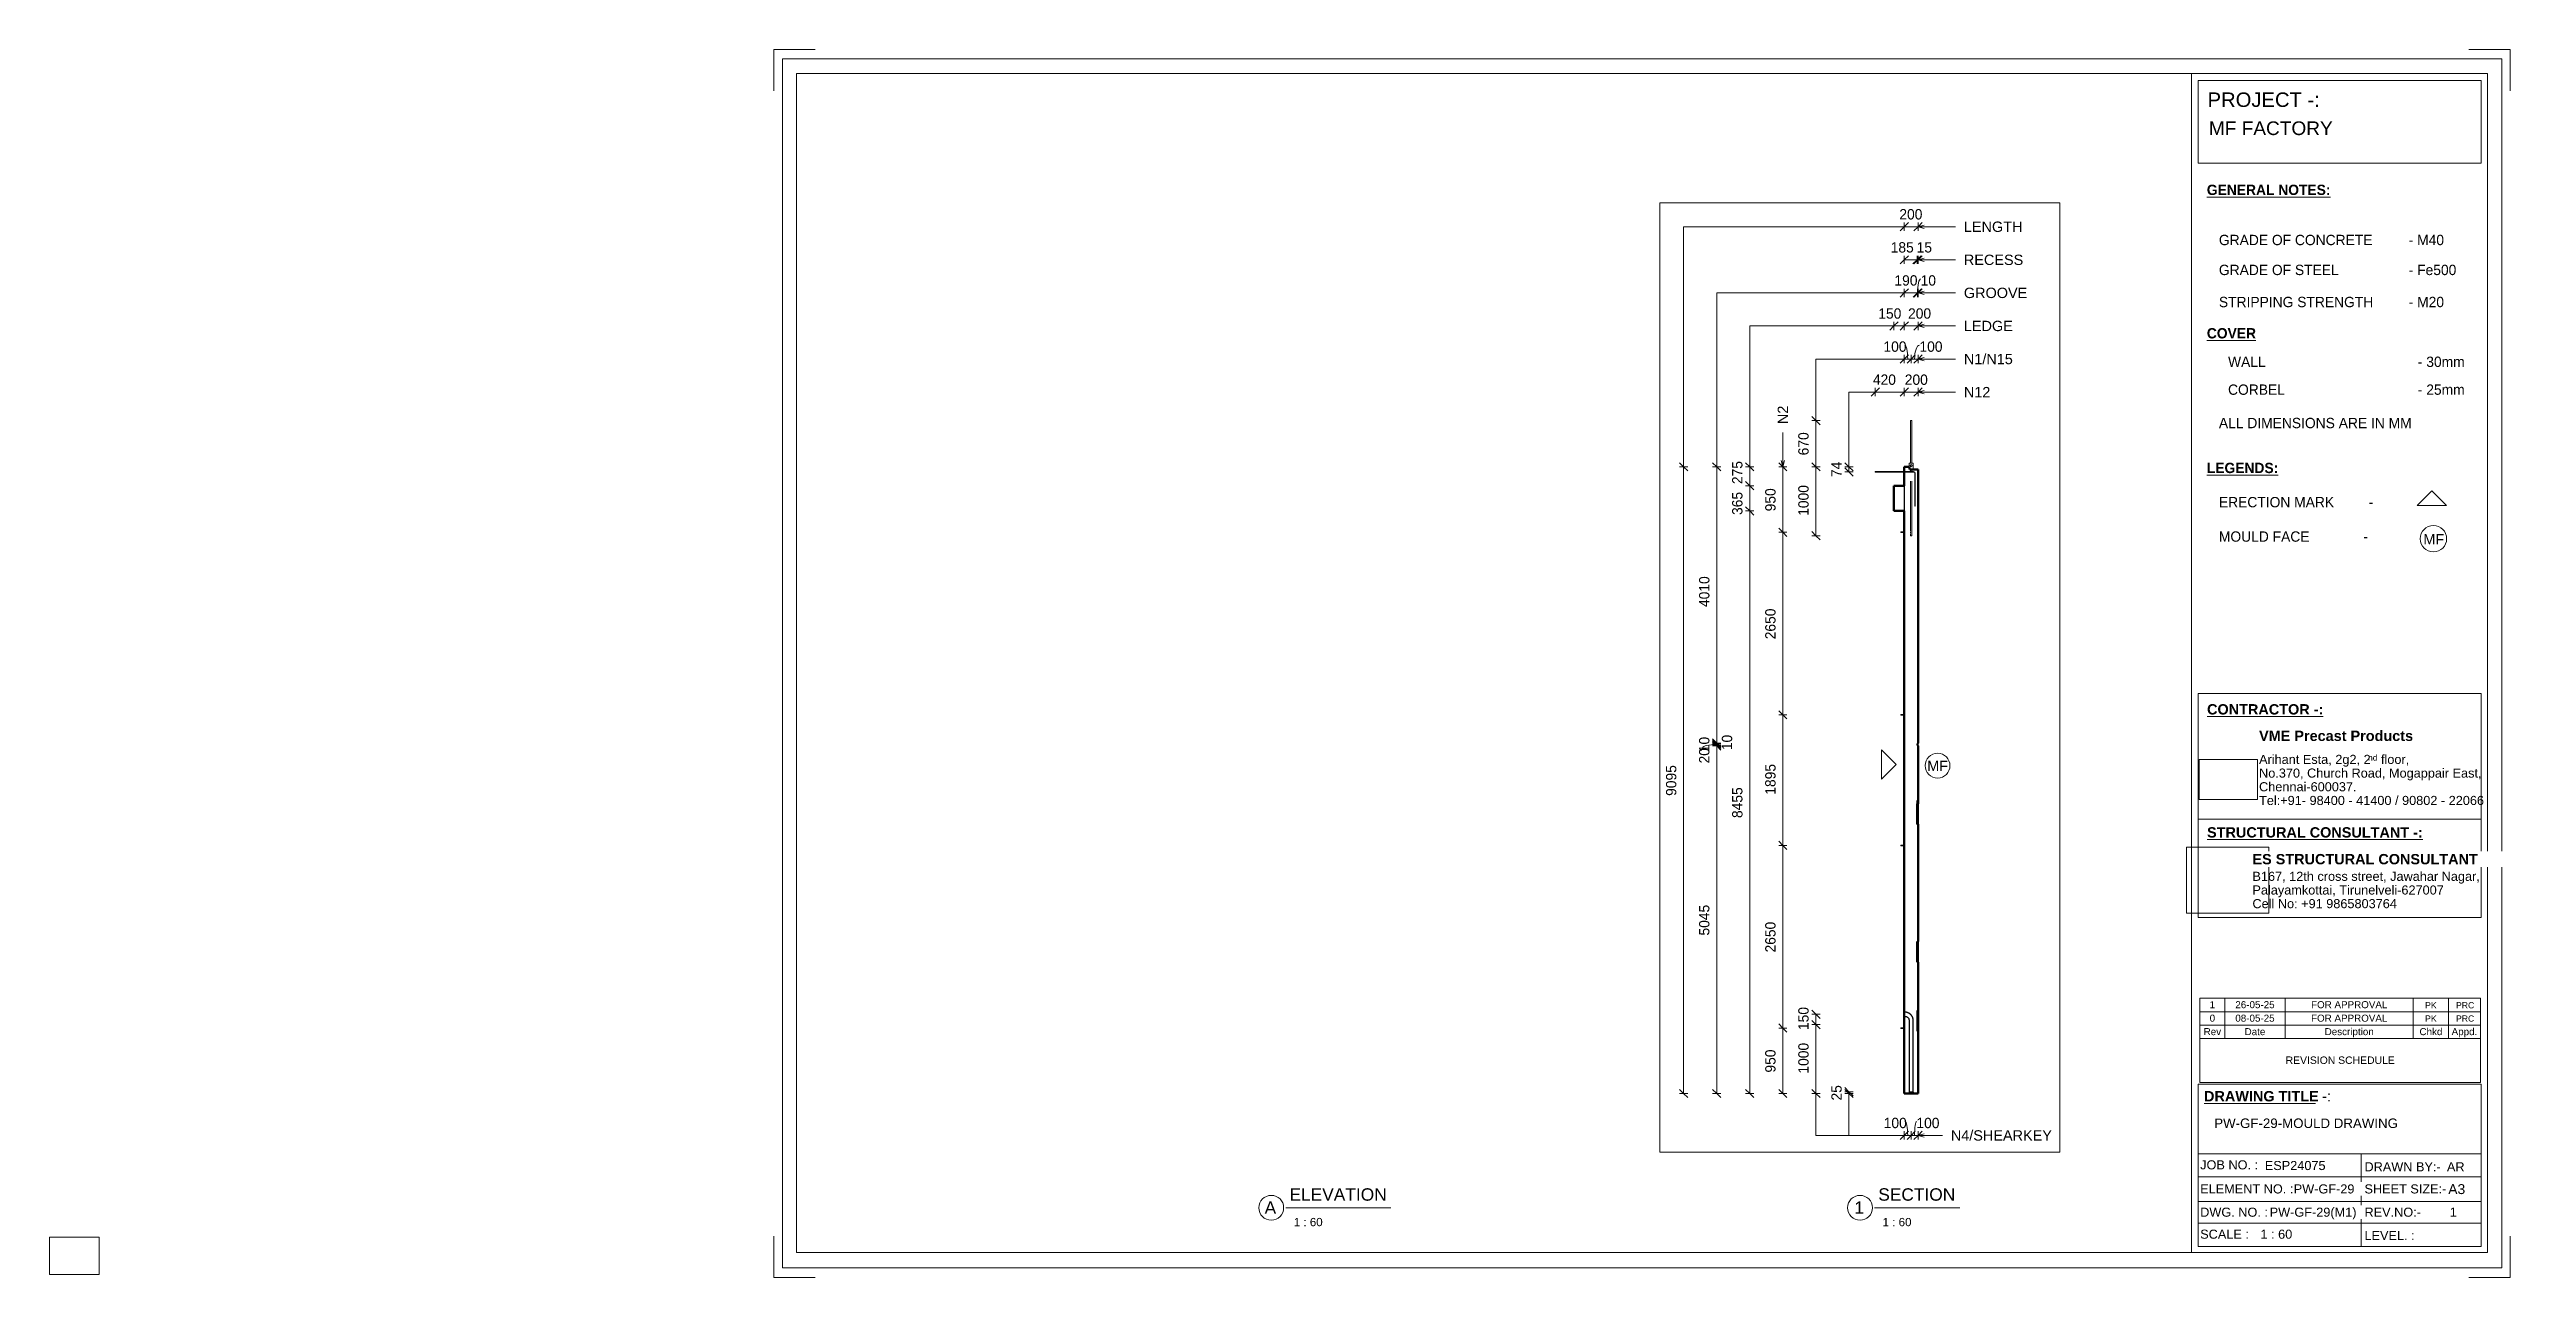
# Paper-space layout 'Layout1' of a CAD drawing. Header units: millimetres. Extents: x 0 to 599, y -1 to 296.
# The model-space entities are those that its viewports show. They can reach past a viewport. Long polylines and large blocks are cut down to what shows.
import ezdxf

# ---------------------------------------------------------------- set-up
doc = ezdxf.new("R2010")
doc.units = ezdxf.units.MM
doc.linetypes.add('Dash', pattern=[6.36, 3.18, -3.18])
for name, color, linetype, lineweight in [('A-ANNO-DIMS', 211, 'Continuous', 9), ('A-ANNO-DIMS-60', 211, 'Continuous', 9), ('A-DETL-MBND', 5, 'Continuous', 18), ('A-DETL-THIN', 151, 'Continuous', 18), ('A-GENM', 13, 'Continuous', 18), ('A-WALL', 113, 'Continuous', 25), ('A-WALL-HDLN', 110, 'Dash', 25), ('G-ANNO-SCHD', 231, 'Continuous', 9), ('G-ANNO-TEXT', 231, 'Continuous', 9), ('G-ANNO-TTLB', 6, 'Continuous', 9), ('G-ANNO-TTLB-MEDM', 33, 'Continuous', 9), ('G-ANNO-TTLB-THIN', 151, 'Continuous', 9), ('S-BEAM', 12, 'Continuous', 18), ('S-RBAR', 171, 'Continuous', 18)]:
    doc.layers.add(name, color=color, linetype=linetype, lineweight=lineweight)
doc.layers.add('G-ANNO-NPLT', color=191, linetype='Continuous')
doc.styles.add('Arial_1', font='arial.ttf', dxfattribs={"height": 150})
doc.styles.add('Arial_10', font='arial.ttf', dxfattribs={"height": 2.3})
doc.styles.add('Arial_11', font='arial.ttf', dxfattribs={"height": 1.8})
doc.styles.add('Arial_12', font='arial.ttf', dxfattribs={"height": 1.7})
doc.styles.add('Arial_13', font='arial.ttf', dxfattribs={"height": 2})
doc.styles.add('Arial_14', font='arial.ttf', dxfattribs={"height": 3})
doc.styles.add('Arial_15', font='arial.ttf', dxfattribs={"height": 1.5})
doc.styles.add('Arial_3', font='arial.ttf', dxfattribs={"height": 3.5})
doc.styles.add('Arial_4', font='arial.ttf', dxfattribs={"height": 2.2})
doc.styles.add('Arial_5', font='arial.ttf', dxfattribs={"height": 2.4})
doc.styles.add('Arial_6', font='arial.ttf', dxfattribs={"height": 2.5})
doc.styles.add('Arial_7', font='arial.ttf', dxfattribs={"height": 1.42976})
doc.styles.add('Arial_8', font='arial.ttf', dxfattribs={"height": 2.25})
doc.styles.add('Arial_9', font='arial.ttf', dxfattribs={"height": 3.3})
doc.styles.add('Arial_B', font='arialbd.ttf', dxfattribs={"height": 2.5})
doc.styles.add('Nirmala UI Semilight', font='NirmalaS.ttf', dxfattribs={"height": 150})
doc.styles.add('Nirmala UI Semilight_1', font='NirmalaS.ttf', dxfattribs={"height": 2.5})
doc.styles.add('Nirmala UI Semilight_B', font='', dxfattribs={"height": 2.5})
doc.styles.get('Nirmala UI Semilight_B').set_extended_font_data('Nirmala UI Semilight', bold=True)
doc.dimstyles.new('Arrow_Filled_-_2_5_NI_UI', dxfattribs={"dimscale": 304.8, "dimtxt": 157.104592, "dimasz": 0.393701, "dimexe": 0.19685, "dimexo": 0.0625, "dimgap": 0.19685, "dimtad": 1, "dimdec": 0, "dimzin": 0, "dimdsep": 46, "dimtxsty": 'Nirmala UI Semilight', "dimblk1": 'OBLIQUE', "dimblk2": 'OBLIQUE', "dimsah": 1, "dimcen": 0.09, "dimazin": 0, "dimtfac": 1, "dimtdec": 4, "dimtix": 1, "dimtmove": 0, "dimatfit": 3, "dimfxl": 0.19685, "dimfxlon": 1, "dimtvp": 1, "dimtolj": 1, "dimtzin": 0, "dimarcsym": 2})
doc.dimstyles.new('Arrow_Filled_-_2_5_NI_UI_1', dxfattribs={"dimscale": 304.8, "dimtxt": 157.104592, "dimasz": 0.393701, "dimexe": 0.19685, "dimexo": 0.0625, "dimgap": 0.19685, "dimtad": 1, "dimdec": 0, "dimzin": 0, "dimdsep": 46, "dimtxsty": 'Nirmala UI Semilight', "dimblk1": 'OBLIQUE', "dimblk2": 'OBLIQUE', "dimsah": 1, "dimcen": 0.09, "dimazin": 0, "dimtfac": 1, "dimtdec": 4, "dimtix": 1, "dimtmove": 2, "dimatfit": 3, "dimfxl": 0.19685, "dimfxlon": 1, "dimtvp": 1, "dimtolj": 1, "dimtzin": 0, "dimarcsym": 2})
doc.dimstyles.new('Arrow_Filled_-_2_5_NI_UI_2', dxfattribs={"dimscale": 304.8, "dimtxt": 157.104592, "dimasz": 0.393701, "dimexe": 0.19685, "dimexo": 0.0625, "dimgap": 0.19685, "dimtad": 1, "dimdec": 0, "dimzin": 0, "dimdsep": 46, "dimtxsty": 'Nirmala UI Semilight', "dimblk1": 'OBLIQUE', "dimblk2": 'OBLIQUE', "dimsah": 1, "dimcen": 0.09, "dimazin": 0, "dimtfac": 1, "dimtdec": 4, "dimtix": 1, "dimtmove": 1, "dimatfit": 3, "dimfxl": 0.19685, "dimfxlon": 1, "dimtvp": 1, "dimtolj": 1, "dimtzin": 0, "dimarcsym": 2})
picture_1 = doc.add_image_def('image1.jpg', size_in_pixel=(996, 686))
picture_2 = doc.add_image_def('image2.jpg', size_in_pixel=(1600, 1280))

psp = doc.layouts.get("Layout1")

msp = doc.modelspace()

# ---------------------------------------------------------------- texts
at = {"layer": 'G-ANNO-TEXT', "color": 7, "char_height": 150, "attachment_point": 1, "style": 'Arial_1'}
for s, insert, width in [('LENGTH', (6707.11, 11258.98), 1029.3667), ('RECESS', (6707.11, 10778.98), 1038.987), ('GROOVE', (6707.11, 10299.15), 1111.1389), ('LEDGE', (6707.11, 9819.15), 856.2023), ('N1/N15', (6707.11, 9339.04), 856.2023), ('N12', (6707.11, 8858.67), 461.772), ('MF', (6174.87, 3434.84), 360.7594), ('N4/SHEARKEY', (6517.51, -1928.3), 1770.126)]:
    msp.add_mtext(s, dxfattribs=dict(at, insert=insert, width=width))
at = {"layer": 'G-ANNO-TEXT', "color": 7, "insert": (4004.16, 8319.86), "char_height": 150, "width": 322.2784, "attachment_point": 1, "rotation": 90, "style": 'Arial_1'}
msp.add_mtext('N2', dxfattribs=at)

# ---------------------------------------------------------------- blocks, each defined once
blk = doc.blocks.new('ES-Landscape-A3 - ES-Landscape-A3-502445-PW-GF-29-MOULD DRAWING')
at = {"layer": 'G-ANNO-TTLB'}
for p, q in [((175.24, 296.27), (185.24, 296.27)), ((175.24, 296.27), (175.24, 286.27)), ((595.24, 296.27), (585.24, 296.27)), ((595.24, 296.27), (595.24, 286.27)), ((519.77, 140.54), (588.2, 140.54)), ((519.77, 86.33), (519.77, 140.54)), ((588.2, 86.33), (588.2, 140.54)), ((519.77, 110.14), (588.2, 110.14)), ((519.77, 6.78), (519.77, 46.03)), ((588.2, 6.78), (588.2, 46.03)), ((559.23, 29.2), (559.23, 6.78)), ((175.24, -0.73), (175.24, 9.27)), ((595.24, -0.73), (595.24, 9.27)), ((175.24, -0.73), (185.24, -0.73)), ((595.24, -0.73), (585.24, -0.73))]:
    blk.add_line(p, q, dxfattribs=at)
at = {"layer": 'G-ANNO-TTLB-MEDM'}
for p, q in [((180.73, 290.44), (180.73, 5.31)), ((180.73, 290.44), (589.79, 290.44)), ((518.17, 290.44), (518.17, 5.31)), ((519.77, 268.77), (519.77, 288.77)), ((519.77, 288.77), (588.2, 288.77)), ((588.2, 288.77), (588.2, 268.77)), ((589.79, 290.44), (589.79, 5.31)), ((588.2, 268.77), (519.77, 268.77)), ((519.77, 86.33), (588.2, 86.33)), ((519.77, 6.78), (588.2, 6.78)), ((180.73, 5.31), (589.79, 5.31))]:
    blk.add_line(p, q, dxfattribs=at)
at = {"layer": 'G-ANNO-TTLB-THIN'}
for p, q in [((177.29, 294.03), (177.29, 1.56)), ((593.23, 294.03), (177.29, 294.03)), ((593.23, 1.56), (593.23, 294.03)), ((519.77, 46.03), (588.2, 46.03)), ((519.77, 29.2), (588.2, 29.2)), ((519.77, 23.64), (588.2, 23.64)), ((519.77, 17.68), (588.2, 17.68)), ((519.77, 12.43), (588.2, 12.43)), ((177.29, 1.56), (593.23, 1.56))]:
    blk.add_line(p, q, dxfattribs=at)
at = {"layer": 'G-ANNO-TTLB', "char_height": 2.2, "attachment_point": 1, "style": 'Arial_4'}
for s, insert, width in [('No.370, Church Road, Mogappair East,', (534.5, 122.37), 63.4135), ('Tel:+91- 98400 - 41400 / 90802 - 22066 ', (534.5, 115.75), 65.2574), ('Chennai-600037.', (534.5, 119.06), 27.6582), ('Cell No: +91 9865803764', (532.9, 90.79), 41.0464), ('Palayamkottai, Tirunelveli-627007', (532.9, 94.09), 54.4346), ('JOB NO. :', (520.26, 27.61), 16.5949), ('DRAWN BY:-', (560, 27.14), 21.7257), ('ELEMENT NO. :', (520.26, 21.79), 26.5359), ('SHEET SIZE:-', (560, 21.79), 23.2489), ('DWG. NO. :', (520.26, 16.16), 19.481), ('REV.NO:-', (560, 16.16), 16.0338), ('SCALE :', (520.26, 10.84), 13.8692), ('LEVEL. :', (560, 10.53), 14.3502)]:
    blk.add_mtext(s, dxfattribs=dict(at, insert=insert, width=width))
at = {"layer": 'G-ANNO-TTLB'}
image = blk.add_image(picture_1, insert=(520, 114.84), size_in_units=(14.11, 9.72), dxfattribs=at)
image.dxf.flags = 7
image = blk.add_image(picture_2, insert=(516.95, 87.39), size_in_units=(19.92, 15.93), dxfattribs=at)
image.dxf.flags = 7
at = {"layer": 'G-ANNO-TTLB', "attachment_point": 1, "bg_fill": 3, "box_fill_scale": 1.25, "bg_fill_color": 256, "bg_fill_true_color": 13158600, "bg_fill_transparency": 0}
for s, insert, char_height, width, style in [('PROJECT -:', (522.05, 285.89), 3.5, 33.3502, 'Arial_3'), ('\\LCONTRACTOR -:', (521.92, 137.94), 2.5, 33.9114, 'Arial_B'), ('\\LSTRUCTURAL CONSULTANT -:', (521.92, 108.18), 2.5, 62.8523, 'Arial_B'), ('\\LDRAWING TITLE', (521.19, 44.36), 2.5, 33.4304, 'Arial_B'), ('A3', (580.27, 21.84), 2.4, 4.9705, 'Arial_5')]:
    blk.add_mtext(s, dxfattribs=dict(at, insert=insert, char_height=char_height, width=width, style=style))
at = {"layer": 'G-ANNO-TTLB', "char_height": 2.5, "attachment_point": 1, "style": 'Arial_B', "bg_fill": 3, "box_fill_scale": 1.25, "bg_fill_color": 256, "bg_fill_true_color": 13158600, "bg_fill_transparency": 0}
for s, insert, width in [('VME Precast Products', (534.5, 131.53), 45.135), ('ES STRUCTURAL CONSULTANT', (532.9, 101.7), 65.6582), ('\\fArial|b1|i0|c0|p34|; ', (548.78, 44.36), 1.2025)]:
    blk.add_mtext(s, dxfattribs=dict(at, insert=insert, width=width))
at = {"layer": 'G-ANNO-TTLB', "attachment_point": 1}
for s, insert, char_height, width, style in [('Arihant Esta, 2g2, 2', (534.5, 125.68), 2.2, 31.9873, 'Arial_4'), ('nd', (560.89, 125.72), 1.43, 2.7257, 'Arial_7'), (' floor,', (563.14, 125.68), 2.2, 9.1392, 'Arial_4'), ('B167, 12th cross street, Jawahar Nagar,', (532.9, 97.4), 2.2, 65.1772, 'Arial_4')]:
    blk.add_mtext(s, dxfattribs=dict(at, insert=insert, char_height=char_height, width=width, style=style))
at = {"layer": 'G-ANNO-TTLB', "insert": (549.77, 44.36), "char_height": 2.5, "width": 2.6456, "attachment_point": 1, "style": 'Arial_6', "bg_fill": 3, "box_fill_scale": 1.25, "bg_fill_color": 256, "bg_fill_true_color": 13158600, "bg_fill_transparency": 0}
blk.add_mtext('-:', dxfattribs=at)
blk = doc.blocks.new('Viewport - M_View Title-1040-PW-GF-29-MOULD DRAWING')
at = {"layer": 'G-ANNO-TTLB'}
for start, end in [(360, 180), (180, 0)]:
    blk.add_arc((-3.5, 0), 3, start, end, dxfattribs=at)
blk = doc.blocks.new('RR spread anchor face based - RR-SA-2_5-150-1726819-Elevation Right')
at = {"layer": 'A-GENM'}
for p, q in [((17885.43, 6755), (17890.43, 6755)), ((17885.43, 6755), (17885.43, 6745)), ((17890.43, 6755), (17935.43, 6755)), ((17890.43, 6755), (17890.43, 6745)), ((17890.43, 6745), (17885.43, 6745)), ((17935.43, 6745), (17890.43, 6745))]:
    blk.add_line(p, q, dxfattribs=at)
blk = doc.blocks.new('RR spread anchor face based - RR-SA-7_5-260-1726841-Elevation Right')
at = {"layer": 'A-GENM'}
for p, q in [((18008.06222, 7751.596), (18005.56222, 7746.596)), ((18063.06222, 7751.596), (18008.06222, 7751.596)), ((18065.56222, 7746.596), (18063.06222, 7751.596)), ((18005.56222, 7746.596), (18005.56222, 7700)), ((18065.56222, 7660), (18065.56222, 7746.596)), ((18022.56222, 7714.096), (18022.56222, 7718.096)), ((18048.56222, 7718.096), (18048.56222, 7714.096))]:
    blk.add_line(p, q, dxfattribs=at)
for centre, start, end in [((18035.56222, 7718.096), 0, 180), ((18035.56222, 7714.096), 180, 0)]:
    blk.add_arc(centre, 13, start, end, dxfattribs=at)
blk = doc.blocks.new('DIMBLOCK82-Elevation Front')
at = {"layer": 'A-ANNO-DIMS-60'}
for p, q in [((193.53, 7660), (133.53, 7720)), ((193.53, 7660), (133.53, 7660)), ((193.53, -1395), (193.53, 7660)), ((193.53, 7660), (253.53, 7600)), ((193.53, 7660), (253.53, 7660)), ((193.53, -1395), (133.53, -1335)), ((193.53, -1395), (133.53, -1395)), ((193.53, -1395), (253.53, -1455)), ((193.53, -1395), (253.53, -1395))]:
    blk.add_line(p, q, dxfattribs=at)
at = {"layer": 'A-ANNO-DIMS-60', "color": 0, "insert": (-62.17, 2903.98), "char_height": 150, "width": 548.4378, "attachment_point": 1, "rotation": 90, "line_spacing_factor": 1.142579, "style": 'Nirmala UI Semilight'}
blk.add_mtext('9055', dxfattribs=at)
blk = doc.blocks.new('_Oblique')
at = {"color": 0, "linetype": 'ByBlock', "lineweight": -2}
blk.add_line((-0.5, -0.5), (0.5, 0.5), dxfattribs=at)
blk = doc.blocks.new('DIMBLOCK84-Elevation Right')
at = {"layer": 'A-ANNO-DIMS-60'}
for p, q in [((5841.66, -2003.32), (5901.66, -1943.32)), ((5841.66, -2003.32), (5841.66, -1943.32)), ((5941.66, -2003.32), (6001.66, -1943.32)), ((5941.66, -2003.32), (5941.66, -1943.32)), ((5841.66, -2003.32), (5781.66, -2063.32)), ((5841.66, -2003.32), (5941.66, -2003.32)), ((5841.66, -2003.32), (5841.66, -2063.32)), ((5941.66, -2003.32), (5881.66, -2063.32)), ((5941.66, -2003.32), (5941.66, -2063.32))]:
    blk.add_line(p, q, dxfattribs=at)
blk.add_ellipse((5851.69, -2003.32), major_axis=(0, 202.82), ratio=0.197096, start_param=4.712389, end_param=6.283185, dxfattribs=at)
at = {"layer": 'A-ANNO-DIMS-60', "color": 0, "insert": (5543.19, -1747.62), "char_height": 150, "width": 370.1955, "attachment_point": 1, "line_spacing_factor": 1.142579, "style": 'Nirmala UI Semilight'}
blk.add_mtext('100', dxfattribs=at)
blk = doc.blocks.new('DIMBLOCK85-Elevation Right')
at = {"layer": 'A-ANNO-DIMS-60'}
for p, q in [((5941.66, -2003.32), (6001.66, -1943.32)), ((5941.66, -2003.32), (5941.66, -1943.32)), ((6041.66, -2003.32), (6101.66, -1943.32)), ((6041.66, -2003.32), (6041.66, -1943.32)), ((5941.66, -2003.32), (5881.66, -2063.32)), ((5941.66, -2003.32), (6041.66, -2003.32)), ((5941.66, -2003.32), (5941.66, -2063.32)), ((6041.66, -2003.32), (5981.66, -2063.32)), ((6041.66, -2003.32), (6041.66, -2063.32))]:
    blk.add_line(p, q, dxfattribs=at)
blk.add_ellipse((6017.78, -2003.32), major_axis=(0, 202.82), ratio=0.128758, start_param=0, end_param=1.570796, dxfattribs=at)
at = {"layer": 'A-ANNO-DIMS-60', "color": 0, "insert": (6017.78, -1747.62), "char_height": 150, "width": 370.1955, "attachment_point": 1, "line_spacing_factor": 1.142579, "style": 'Nirmala UI Semilight'}
blk.add_mtext('100', dxfattribs=at)
blk = doc.blocks.new('DIMBLOCK86-Elevation Right')
at = {"layer": 'A-ANNO-DIMS-60'}
for p, q in [((4559.05, -245), (4499.05, -185)), ((4559.05, -245), (4499.05, -245)), ((4559.05, -245), (4559.05, -395)), ((4559.05, -245), (4619.05, -305)), ((4559.05, -245), (4619.05, -245)), ((4559.05, -395), (4499.05, -335)), ((4559.05, -395), (4499.05, -395)), ((4559.05, -395), (4619.05, -455)), ((4559.05, -395), (4619.05, -395))]:
    blk.add_line(p, q, dxfattribs=at)
at = {"layer": 'A-ANNO-DIMS-60', "color": 0, "insert": (4303.35, -474.25), "char_height": 150, "width": 370.1955, "attachment_point": 1, "rotation": 90, "line_spacing_factor": 1.142579, "style": 'Nirmala UI Semilight'}
blk.add_mtext('150', dxfattribs=at)
blk = doc.blocks.new('DIMBLOCK87-Elevation Right')
at = {"layer": 'A-ANNO-DIMS-60'}
for p, q in [((4559.05, -395), (4499.05, -335)), ((4559.05, -395), (4499.05, -395)), ((4559.05, -395), (4559.05, -1395)), ((4559.05, -395), (4619.05, -455)), ((4559.05, -395), (4619.05, -395)), ((4559.05, -1395), (4499.05, -1335)), ((4559.05, -1395), (4499.05, -1395)), ((4559.05, -1395), (4619.05, -1455)), ((4559.05, -1395), (4619.05, -1395))]:
    blk.add_line(p, q, dxfattribs=at)
at = {"layer": 'A-ANNO-DIMS-60', "color": 0, "insert": (4303.35, -1106.38), "char_height": 150, "width": 507.305, "attachment_point": 1, "rotation": 90, "line_spacing_factor": 1.142579, "style": 'Nirmala UI Semilight'}
blk.add_mtext('1000', dxfattribs=at)
blk = doc.blocks.new('DIMBLOCK88-Elevation Right')
at = {"layer": 'A-ANNO-DIMS-60'}
for p, q in [((5039.05, -1370), (4979.05, -1310)), ((5039.05, -1395), (4979.05, -1335)), ((5039.05, -1370), (4979.05, -1370)), ((5039.05, -1370), (5039.05, -1395)), ((5039.05, -1370), (5099.05, -1430)), ((5039.05, -1370), (5099.05, -1370)), ((5039.05, -1395), (4979.05, -1395)), ((5039.05, -1395), (5099.05, -1455)), ((5039.05, -1395), (5099.05, -1395))]:
    blk.add_line(p, q, dxfattribs=at)
at = {"layer": 'A-ANNO-DIMS-60', "color": 0, "insert": (4783.35, -1496.76), "char_height": 150, "width": 274.2189, "attachment_point": 1, "rotation": 90, "line_spacing_factor": 1.142579, "style": 'Nirmala UI Semilight'}
blk.add_mtext('25', dxfattribs=at)
blk = doc.blocks.new('DIMBLOCK89-Elevation Right')
at = {"layer": 'A-ANNO-DIMS-60'}
for p, q in [((5421.66, 8784.02), (5481.66, 8844.02)), ((5421.66, 8784.02), (5421.66, 8844.02)), ((5841.66, 8784.02), (5901.66, 8844.02)), ((5841.66, 8784.02), (5841.66, 8844.02)), ((5421.66, 8784.02), (5361.66, 8724.02)), ((5421.66, 8784.02), (5841.66, 8784.02)), ((5421.66, 8784.02), (5421.66, 8724.02)), ((5841.66, 8784.02), (5781.66, 8724.02)), ((5841.66, 8784.02), (5841.66, 8724.02))]:
    blk.add_line(p, q, dxfattribs=at)
at = {"layer": 'A-ANNO-DIMS-60', "color": 0, "insert": (5386.3, 9039.72), "char_height": 150, "width": 414.7561, "attachment_point": 1, "line_spacing_factor": 1.142579, "style": 'Nirmala UI Semilight'}
blk.add_mtext('420', dxfattribs=at)
blk = doc.blocks.new('DIMBLOCK90-Elevation Right')
at = {"layer": 'A-ANNO-DIMS-60'}
for p, q in [((5841.66, 8784.02), (5901.66, 8844.02)), ((5841.66, 8784.02), (5841.66, 8844.02)), ((6041.66, 8784.02), (6101.66, 8844.02)), ((6041.66, 8784.02), (6041.66, 8844.02)), ((5841.66, 8784.02), (5781.66, 8724.02)), ((5841.66, 8784.02), (6041.66, 8784.02)), ((5841.66, 8784.02), (5841.66, 8724.02)), ((6041.66, 8784.02), (5981.66, 8724.02)), ((6041.66, 8784.02), (6041.66, 8724.02))]:
    blk.add_line(p, q, dxfattribs=at)
at = {"layer": 'A-ANNO-DIMS-60', "color": 0, "insert": (5849.13, 9039.72), "char_height": 150, "width": 411.3284, "attachment_point": 1, "line_spacing_factor": 1.142579, "style": 'Nirmala UI Semilight'}
blk.add_mtext('200', dxfattribs=at)
blk = doc.blocks.new('DIMBLOCK91-Elevation Right')
at = {"layer": 'A-ANNO-DIMS-60'}
for p, q in [((5841.66, 9264.02), (5901.66, 9324.02)), ((5841.66, 9264.02), (5841.66, 9324.02)), ((5941.66, 9264.02), (6001.66, 9324.02)), ((5941.66, 9264.02), (5941.66, 9324.02)), ((5841.66, 9264.02), (5781.66, 9204.02)), ((5841.66, 9264.02), (5941.66, 9264.02)), ((5841.66, 9264.02), (5841.66, 9204.02)), ((5941.66, 9264.02), (5881.66, 9204.02)), ((5941.66, 9264.02), (5941.66, 9204.02))]:
    blk.add_line(p, q, dxfattribs=at)
blk.add_ellipse((5848.18, 9264.02), major_axis=(0, 202.82), ratio=0.214375, start_param=4.712389, end_param=6.283185, dxfattribs=at)
at = {"layer": 'A-ANNO-DIMS-60', "color": 0, "insert": (5539.69, 9519.72), "char_height": 150, "width": 370.1955, "attachment_point": 1, "line_spacing_factor": 1.142579, "style": 'Nirmala UI Semilight'}
blk.add_mtext('100', dxfattribs=at)
blk = doc.blocks.new('DIMBLOCK92-Elevation Right')
at = {"layer": 'A-ANNO-DIMS-60'}
for p, q in [((5941.66, 9264.02), (6001.66, 9324.02)), ((5941.66, 9264.02), (5941.66, 9324.02)), ((6041.66, 9264.02), (6101.66, 9324.02)), ((6041.66, 9264.02), (6041.66, 9324.02)), ((5941.66, 9264.02), (5881.66, 9204.02)), ((5941.66, 9264.02), (6041.66, 9264.02)), ((5941.66, 9264.02), (5941.66, 9204.02)), ((6041.66, 9264.02), (5981.66, 9204.02)), ((6041.66, 9264.02), (6041.66, 9204.02))]:
    blk.add_line(p, q, dxfattribs=at)
blk.add_ellipse((6062.33, 9264.02), major_axis=(0, 202.82), ratio=0.348432, start_param=0, end_param=1.570796, dxfattribs=at)
at = {"layer": 'A-ANNO-DIMS-60', "color": 0, "insert": (6062.33, 9519.72), "char_height": 150, "width": 370.1955, "attachment_point": 1, "line_spacing_factor": 1.142579, "style": 'Nirmala UI Semilight'}
blk.add_mtext('100', dxfattribs=at)
blk = doc.blocks.new('DIMBLOCK93-Elevation Right')
at = {"layer": 'A-ANNO-DIMS-60'}
for p, q in [((5039.05, 7700), (4979.05, 7760)), ((5039.05, 7700), (4979.05, 7700)), ((5039.05, 7700), (5039.05, 7626)), ((5039.05, 7700), (5099.05, 7640)), ((5039.05, 7700), (5099.05, 7700)), ((5039.05, 7626), (4979.05, 7686)), ((5039.05, 7626), (4979.05, 7626)), ((5039.05, 7626), (5099.05, 7566)), ((5039.05, 7626), (5099.05, 7626))]:
    blk.add_line(p, q, dxfattribs=at)
at = {"layer": 'A-ANNO-DIMS-60', "color": 0, "insert": (4783.35, 7550.17), "char_height": 150, "width": 270.7912, "attachment_point": 1, "rotation": 90, "line_spacing_factor": 1.142579, "style": 'Nirmala UI Semilight'}
blk.add_mtext('74', dxfattribs=at)
blk = doc.blocks.new('DIMBLOCK94-Elevation Right')
at = {"layer": 'A-ANNO-DIMS-60'}
for p, q in [((4559.05, 8370), (4499.05, 8430)), ((4559.05, 8370), (4499.05, 8370)), ((4559.05, 8370), (4559.05, 7700)), ((4559.05, 8370), (4619.05, 8310)), ((4559.05, 8370), (4619.05, 8370)), ((4559.05, 7700), (4499.05, 7760)), ((4559.05, 7700), (4499.05, 7700)), ((4559.05, 7700), (4619.05, 7640)), ((4559.05, 7700), (4619.05, 7700))]:
    blk.add_line(p, q, dxfattribs=at)
at = {"layer": 'A-ANNO-DIMS-60', "color": 0, "insert": (4303.35, 7866.47), "char_height": 150, "width": 404.4729, "attachment_point": 1, "rotation": 90, "line_spacing_factor": 1.142579, "style": 'Nirmala UI Semilight'}
blk.add_mtext('670', dxfattribs=at)
blk = doc.blocks.new('DIMBLOCK95-Elevation Right')
at = {"layer": 'A-ANNO-DIMS-60'}
for p, q in [((4559.05, 7700), (4499.05, 7760)), ((4559.05, 7700), (4499.05, 7700)), ((4559.05, 7700), (4559.05, 6700)), ((4559.05, 7700), (4619.05, 7640)), ((4559.05, 7700), (4619.05, 7700)), ((4559.05, 6700), (4499.05, 6760)), ((4559.05, 6700), (4499.05, 6700)), ((4559.05, 6700), (4619.05, 6640)), ((4559.05, 6700), (4619.05, 6700))]:
    blk.add_line(p, q, dxfattribs=at)
at = {"layer": 'A-ANNO-DIMS-60', "color": 0, "insert": (4303.35, 6988.62), "char_height": 150, "width": 507.305, "attachment_point": 1, "rotation": 90, "line_spacing_factor": 1.142579, "style": 'Nirmala UI Semilight'}
blk.add_mtext('1000', dxfattribs=at)
blk = doc.blocks.new('DIMBLOCK96-Elevation Right')
at = {"layer": 'A-ANNO-DIMS-60'}
for p, q in [((4079.05, 7700), (4019.05, 7760)), ((4079.05, 7700), (4019.05, 7700)), ((4079.05, 7700), (4079.05, 6750)), ((4079.05, 7700), (4139.05, 7640)), ((4079.05, 7700), (4139.05, 7700)), ((4079.05, 6750), (4019.05, 6810)), ((4079.05, 6750), (4019.05, 6750)), ((4079.05, 6750), (4139.05, 6690)), ((4079.05, 6750), (4139.05, 6750))]:
    blk.add_line(p, q, dxfattribs=at)
at = {"layer": 'A-ANNO-DIMS-60', "color": 0, "insert": (3823.35, 7053.61), "char_height": 150, "width": 411.3284, "attachment_point": 1, "rotation": 90, "line_spacing_factor": 1.142579, "style": 'Nirmala UI Semilight'}
blk.add_mtext('950', dxfattribs=at)
blk = doc.blocks.new('DIMBLOCK97-Elevation Right')
at = {"layer": 'A-ANNO-DIMS-60'}
for p, q in [((4079.05, 6750), (4019.05, 6810)), ((4079.05, 6750), (4019.05, 6750)), ((4079.05, 6750), (4079.05, 4100)), ((4079.05, 6750), (4139.05, 6690)), ((4079.05, 6750), (4139.05, 6750)), ((4079.05, 4100), (4019.05, 4160)), ((4079.05, 4100), (4019.05, 4100)), ((4079.05, 4100), (4139.05, 4040)), ((4079.05, 4100), (4139.05, 4100))]:
    blk.add_line(p, q, dxfattribs=at)
at = {"layer": 'A-ANNO-DIMS-60', "color": 0, "insert": (3823.35, 5196.48), "char_height": 150, "width": 548.4378, "attachment_point": 1, "rotation": 90, "line_spacing_factor": 1.142579, "style": 'Nirmala UI Semilight'}
blk.add_mtext('2650', dxfattribs=at)
blk = doc.blocks.new('DIMBLOCK98-Elevation Right')
at = {"layer": 'A-ANNO-DIMS-60'}
for p, q in [((4079.05, 4100), (4019.05, 4160)), ((4079.05, 4100), (4019.05, 4100)), ((4079.05, 4100), (4079.05, 2205)), ((4079.05, 4100), (4139.05, 4040)), ((4079.05, 4100), (4139.05, 4100)), ((4079.05, 2205), (4019.05, 2265)), ((4079.05, 2205), (4019.05, 2205)), ((4079.05, 2205), (4139.05, 2145)), ((4079.05, 2205), (4139.05, 2205))]:
    blk.add_line(p, q, dxfattribs=at)
at = {"layer": 'A-ANNO-DIMS-60', "color": 0, "insert": (3823.35, 2941.12), "char_height": 150, "width": 507.305, "attachment_point": 1, "rotation": 90, "line_spacing_factor": 1.142579, "style": 'Nirmala UI Semilight'}
blk.add_mtext('1895', dxfattribs=at)
blk = doc.blocks.new('DIMBLOCK99-Elevation Right')
at = {"layer": 'A-ANNO-DIMS-60'}
for p, q in [((4079.05, 2205), (4019.05, 2265)), ((4079.05, 2205), (4019.05, 2205)), ((4079.05, 2205), (4079.05, -445)), ((4079.05, 2205), (4139.05, 2145)), ((4079.05, 2205), (4139.05, 2205)), ((4079.05, -445), (4019.05, -385)), ((4079.05, -445), (4019.05, -445)), ((4079.05, -445), (4139.05, -505)), ((4079.05, -445), (4139.05, -445))]:
    blk.add_line(p, q, dxfattribs=at)
at = {"layer": 'A-ANNO-DIMS-60', "color": 0, "insert": (3823.35, 651.48), "char_height": 150, "width": 548.4378, "attachment_point": 1, "rotation": 90, "line_spacing_factor": 1.142579, "style": 'Nirmala UI Semilight'}
blk.add_mtext('2650', dxfattribs=at)
blk = doc.blocks.new('DIMBLOCK100-Elevation Right')
at = {"layer": 'A-ANNO-DIMS-60'}
for p, q in [((4079.05, -445), (4019.05, -385)), ((4079.05, -445), (4019.05, -445)), ((4079.05, -445), (4079.05, -1395)), ((4079.05, -445), (4139.05, -505)), ((4079.05, -445), (4139.05, -445)), ((4079.05, -1395), (4019.05, -1335)), ((4079.05, -1395), (4019.05, -1395)), ((4079.05, -1395), (4139.05, -1455)), ((4079.05, -1395), (4139.05, -1395))]:
    blk.add_line(p, q, dxfattribs=at)
at = {"layer": 'A-ANNO-DIMS-60', "color": 0, "insert": (3823.35, -1091.39), "char_height": 150, "width": 411.3284, "attachment_point": 1, "rotation": 90, "line_spacing_factor": 1.142579, "style": 'Nirmala UI Semilight'}
blk.add_mtext('950', dxfattribs=at)
blk = doc.blocks.new('DIMBLOCK101-Elevation Right')
at = {"layer": 'A-ANNO-DIMS-60'}
for p, q in [((5691.66, 9744.02), (5751.66, 9804.02)), ((5691.66, 9744.02), (5691.66, 9804.02)), ((5841.66, 9744.02), (5901.66, 9804.02)), ((5841.66, 9744.02), (5841.66, 9804.02)), ((5691.66, 9744.02), (5631.66, 9684.02)), ((5691.66, 9744.02), (5841.66, 9744.02)), ((5691.66, 9744.02), (5691.66, 9684.02)), ((5841.66, 9744.02), (5781.66, 9684.02)), ((5841.66, 9744.02), (5841.66, 9684.02))]:
    blk.add_line(p, q, dxfattribs=at)
at = {"layer": 'A-ANNO-DIMS-60', "color": 0, "insert": (5464.65, 9999.72), "char_height": 150, "width": 370.1955, "attachment_point": 1, "line_spacing_factor": 1.142579, "style": 'Nirmala UI Semilight'}
blk.add_mtext('150', dxfattribs=at)
blk = doc.blocks.new('DIMBLOCK102-Elevation Right')
at = {"layer": 'A-ANNO-DIMS-60'}
for p, q in [((5841.66, 9744.02), (5901.66, 9804.02)), ((5841.66, 9744.02), (5841.66, 9804.02)), ((6041.66, 9744.02), (6101.66, 9804.02)), ((6041.66, 9744.02), (6041.66, 9804.02)), ((5841.66, 9744.02), (5781.66, 9684.02)), ((5841.66, 9744.02), (6041.66, 9744.02)), ((5841.66, 9744.02), (5841.66, 9684.02)), ((6041.66, 9744.02), (5981.66, 9684.02)), ((6041.66, 9744.02), (6041.66, 9684.02))]:
    blk.add_line(p, q, dxfattribs=at)
at = {"layer": 'A-ANNO-DIMS-60', "color": 0, "insert": (5896.57, 9999.72), "char_height": 150, "width": 411.3284, "attachment_point": 1, "line_spacing_factor": 1.142579, "style": 'Nirmala UI Semilight'}
blk.add_mtext('200', dxfattribs=at)
blk = doc.blocks.new('DIMBLOCK103-Elevation Right')
at = {"layer": 'A-ANNO-DIMS-60'}
for p, q in [((3599.05, 7700), (3539.05, 7760)), ((3599.05, 7700), (3539.05, 7700)), ((3599.05, 7700), (3599.05, 7425)), ((3599.05, 7700), (3659.05, 7640)), ((3599.05, 7700), (3659.05, 7700)), ((3599.05, 7425), (3539.05, 7485)), ((3599.05, 7425), (3539.05, 7425)), ((3599.05, 7425), (3659.05, 7365)), ((3599.05, 7425), (3659.05, 7425))]:
    blk.add_line(p, q, dxfattribs=at)
at = {"layer": 'A-ANNO-DIMS-60', "color": 0, "insert": (3343.35, 7448.9), "char_height": 150, "width": 404.4729, "attachment_point": 1, "rotation": 90, "line_spacing_factor": 1.142579, "style": 'Nirmala UI Semilight'}
blk.add_mtext('275', dxfattribs=at)
blk = doc.blocks.new('DIMBLOCK104-Elevation Right')
at = {"layer": 'A-ANNO-DIMS-60'}
for p, q in [((3599.05, 7425), (3539.05, 7485)), ((3599.05, 7425), (3539.05, 7425)), ((3599.05, 7425), (3599.05, 7060)), ((3599.05, 7425), (3659.05, 7365)), ((3599.05, 7425), (3659.05, 7425)), ((3599.05, 7060), (3539.05, 7120)), ((3599.05, 7060), (3539.05, 7060)), ((3599.05, 7060), (3659.05, 7000)), ((3599.05, 7060), (3659.05, 7060))]:
    blk.add_line(p, q, dxfattribs=at)
at = {"layer": 'A-ANNO-DIMS-60', "color": 0, "insert": (3343.35, 7001.13), "char_height": 150, "width": 411.3284, "attachment_point": 1, "rotation": 90, "line_spacing_factor": 1.142579, "style": 'Nirmala UI Semilight'}
blk.add_mtext('365', dxfattribs=at)
blk = doc.blocks.new('DIMBLOCK105-Elevation Right')
at = {"layer": 'A-ANNO-DIMS-60'}
for p, q in [((3599.05, 7060), (3539.05, 7120)), ((3599.05, 7060), (3539.05, 7060)), ((3599.05, 7060), (3599.05, -1395)), ((3599.05, 7060), (3659.05, 7000)), ((3599.05, 7060), (3659.05, 7060)), ((3599.05, -1395), (3539.05, -1335)), ((3599.05, -1395), (3539.05, -1395)), ((3599.05, -1395), (3659.05, -1455)), ((3599.05, -1395), (3659.05, -1395))]:
    blk.add_line(p, q, dxfattribs=at)
at = {"layer": 'A-ANNO-DIMS-60', "color": 0, "insert": (3343.35, 2602.56), "char_height": 150, "width": 551.8656, "attachment_point": 1, "rotation": 90, "line_spacing_factor": 1.142579, "style": 'Nirmala UI Semilight'}
blk.add_mtext('8455', dxfattribs=at)
blk = doc.blocks.new('DIMBLOCK106-Elevation Right')
at = {"layer": 'A-ANNO-DIMS-60'}
for p, q in [((5841.66, 10224.02), (5901.66, 10284.02)), ((5841.66, 10224.02), (5841.66, 10284.02)), ((6031.66, 10224.02), (6091.66, 10284.02)), ((6031.66, 10224.02), (6031.66, 10284.02)), ((5841.66, 10224.02), (5781.66, 10164.02)), ((5841.66, 10224.02), (6031.66, 10224.02)), ((5841.66, 10224.02), (5841.66, 10164.02)), ((6031.66, 10224.02), (5971.66, 10164.02)), ((6031.66, 10224.02), (6031.66, 10164.02))]:
    blk.add_line(p, q, dxfattribs=at)
at = {"layer": 'A-ANNO-DIMS-60', "color": 0, "insert": (5699.16, 10479.72), "char_height": 150, "width": 370.1955, "attachment_point": 1, "line_spacing_factor": 1.142579, "style": 'Nirmala UI Semilight'}
blk.add_mtext('190', dxfattribs=at)
blk = doc.blocks.new('DIMBLOCK107-Elevation Right')
at = {"layer": 'A-ANNO-DIMS-60'}
for p, q in [((6031.66, 10224.02), (6091.66, 10284.02)), ((6031.66, 10224.02), (6031.66, 10284.02)), ((6041.66, 10224.02), (6101.66, 10284.02)), ((6041.66, 10224.02), (6041.66, 10284.02)), ((6031.66, 10224.02), (5971.66, 10164.02)), ((6041.66, 10224.02), (5981.66, 10164.02)), ((6031.66, 10224.02), (6041.66, 10224.02)), ((6031.66, 10224.02), (6031.66, 10164.02)), ((6041.66, 10224.02), (6041.66, 10164.02))]:
    blk.add_line(p, q, dxfattribs=at)
blk.add_ellipse((6078.94, 10224.02), major_axis=(0, 202.82), ratio=0.208442, start_param=0, end_param=1.570796, dxfattribs=at)
at = {"layer": 'A-ANNO-DIMS-60', "color": 0, "insert": (6078.94, 10479.72), "char_height": 150, "width": 233.0861, "attachment_point": 1, "line_spacing_factor": 1.142579, "style": 'Nirmala UI Semilight'}
blk.add_mtext('10', dxfattribs=at)
blk = doc.blocks.new('DIMBLOCK108-Elevation Right')
at = {"layer": 'A-ANNO-DIMS-60'}
for p, q in [((3119.05, 7700), (3059.05, 7760)), ((3119.05, 7700), (3059.05, 7700)), ((3119.05, 7700), (3119.05, 3690)), ((3119.05, 7700), (3179.05, 7640)), ((3119.05, 7700), (3179.05, 7700)), ((3119.05, 3690), (3059.05, 3750)), ((3119.05, 3690), (3059.05, 3690)), ((3119.05, 3690), (3179.05, 3630)), ((3119.05, 3690), (3179.05, 3690))]:
    blk.add_line(p, q, dxfattribs=at)
at = {"layer": 'A-ANNO-DIMS-60', "color": 0, "insert": (2863.35, 5664.97), "char_height": 150, "width": 510.7327, "attachment_point": 1, "rotation": 90, "line_spacing_factor": 1.142579, "style": 'Nirmala UI Semilight'}
blk.add_mtext('4010', dxfattribs=at)
blk = doc.blocks.new('DIMBLOCK109-Elevation Right')
at = {"layer": 'A-ANNO-DIMS-60'}
for p, q in [((3119.05, 3690), (3059.05, 3750)), ((3119.05, 3680), (3059.05, 3740)), ((3119.05, 3690), (3059.05, 3690)), ((3119.05, 3690), (3119.05, 3680)), ((3119.05, 3690), (3179.05, 3630)), ((3119.05, 3690), (3179.05, 3690)), ((3119.05, 3680), (3059.05, 3680)), ((3119.05, 3680), (3179.05, 3620)), ((3119.05, 3680), (3179.05, 3680))]:
    blk.add_line(p, q, dxfattribs=at)
at = {"layer": 'A-ANNO-DIMS-60', "color": 0, "insert": (3193.6, 3587.88), "char_height": 150, "width": 233.0861, "attachment_point": 1, "rotation": 90, "line_spacing_factor": 1.142579, "style": 'Nirmala UI Semilight'}
blk.add_mtext('10', dxfattribs=at)
blk = doc.blocks.new('DIMBLOCK110-Elevation Right')
at = {"layer": 'A-ANNO-DIMS-60'}
for p, q in [((3119.05, 3680), (3059.05, 3740)), ((3119.05, 3660), (3059.05, 3720)), ((3119.05, 3680), (3059.05, 3680)), ((3119.05, 3680), (3119.05, 3660)), ((3119.05, 3680), (3179.05, 3620)), ((3119.05, 3680), (3179.05, 3680)), ((3119.05, 3660), (3059.05, 3660)), ((3119.05, 3660), (3179.05, 3600)), ((3119.05, 3660), (3179.05, 3660))]:
    blk.add_line(p, q, dxfattribs=at)
blk.add_ellipse((3119.05, 3623.26), major_axis=(202.82, 0), ratio=0.230436, start_param=1.570796, end_param=3.141593, dxfattribs=at)
at = {"layer": 'A-ANNO-DIMS-60', "color": 0, "insert": (2863.35, 3394.75), "char_height": 150, "width": 274.2189, "attachment_point": 1, "rotation": 90, "line_spacing_factor": 1.142579, "style": 'Nirmala UI Semilight'}
blk.add_mtext('20', dxfattribs=at)
blk = doc.blocks.new('DIMBLOCK111-Elevation Right')
at = {"layer": 'A-ANNO-DIMS-60'}
for p, q in [((3119.05, 3660), (3059.05, 3720)), ((3119.05, 3650), (3059.05, 3710)), ((3119.05, 3660), (3059.05, 3660)), ((3119.05, 3660), (3119.05, 3650)), ((3119.05, 3660), (3179.05, 3600)), ((3119.05, 3660), (3179.05, 3660)), ((3119.05, 3650), (3059.05, 3650)), ((3119.05, 3650), (3179.05, 3590)), ((3119.05, 3650), (3179.05, 3650))]:
    blk.add_line(p, q, dxfattribs=at)
at = {"layer": 'A-ANNO-DIMS-60', "color": 0, "insert": (2863.35, 3557.88), "char_height": 150, "width": 233.0861, "attachment_point": 1, "rotation": 90, "line_spacing_factor": 1.142579, "style": 'Nirmala UI Semilight'}
blk.add_mtext('10', dxfattribs=at)
blk = doc.blocks.new('DIMBLOCK112-Elevation Right')
at = {"layer": 'A-ANNO-DIMS-60'}
for p, q in [((3119.05, 3650), (3059.05, 3710)), ((3119.05, 3650), (3059.05, 3650)), ((3119.05, 3650), (3119.05, -1395)), ((3119.05, 3650), (3179.05, 3590)), ((3119.05, 3650), (3179.05, 3650)), ((3119.05, -1395), (3059.05, -1335)), ((3119.05, -1395), (3059.05, -1395)), ((3119.05, -1395), (3179.05, -1455)), ((3119.05, -1395), (3179.05, -1395))]:
    blk.add_line(p, q, dxfattribs=at)
at = {"layer": 'A-ANNO-DIMS-60', "color": 0, "insert": (2863.35, 897.56), "char_height": 150, "width": 551.8656, "attachment_point": 1, "rotation": 90, "line_spacing_factor": 1.142579, "style": 'Nirmala UI Semilight'}
blk.add_mtext('5045', dxfattribs=at)
blk = doc.blocks.new('DIMBLOCK113-Elevation Right')
at = {"layer": 'A-ANNO-DIMS-60'}
for p, q in [((5841.66, 10704.02), (5901.66, 10764.02)), ((5841.66, 10704.02), (5841.66, 10764.02)), ((6026.66, 10704.02), (6086.66, 10764.02)), ((6026.66, 10704.02), (6026.66, 10764.02)), ((5841.66, 10704.02), (5781.66, 10644.02)), ((5841.66, 10704.02), (6026.66, 10704.02)), ((5841.66, 10704.02), (5841.66, 10644.02)), ((6026.66, 10704.02), (5966.66, 10644.02)), ((6026.66, 10704.02), (6026.66, 10644.02))]:
    blk.add_line(p, q, dxfattribs=at)
at = {"layer": 'A-ANNO-DIMS-60', "color": 0, "insert": (5644.72, 10959.72), "char_height": 150, "width": 370.1955, "attachment_point": 1, "line_spacing_factor": 1.142579, "style": 'Nirmala UI Semilight'}
blk.add_mtext('185', dxfattribs=at)
blk = doc.blocks.new('DIMBLOCK114-Elevation Right')
at = {"layer": 'A-ANNO-DIMS-60'}
for p, q in [((6026.66, 10704.02), (6086.66, 10764.02)), ((6026.66, 10704.02), (6026.66, 10764.02)), ((6041.66, 10704.02), (6101.66, 10764.02)), ((6041.66, 10704.02), (6041.66, 10764.02)), ((6026.66, 10704.02), (5966.66, 10644.02)), ((6041.66, 10704.02), (5981.66, 10644.02)), ((6026.66, 10704.02), (6041.66, 10704.02)), ((6026.66, 10704.02), (6026.66, 10644.02)), ((6041.66, 10704.02), (6041.66, 10644.02))]:
    blk.add_line(p, q, dxfattribs=at)
at = {"layer": 'A-ANNO-DIMS-60', "color": 0, "insert": (6021.62, 10959.72), "char_height": 150, "width": 233.0861, "attachment_point": 1, "line_spacing_factor": 1.142579, "style": 'Nirmala UI Semilight'}
blk.add_mtext('15', dxfattribs=at)
blk = doc.blocks.new('DIMBLOCK115-Elevation Right')
at = {"layer": 'A-ANNO-DIMS-60'}
for p, q in [((5841.66, 11184.02), (5901.66, 11244.02)), ((5841.66, 11184.02), (5841.66, 11244.02)), ((6041.66, 11184.02), (6101.66, 11244.02)), ((6041.66, 11184.02), (6041.66, 11244.02)), ((5841.66, 11184.02), (5781.66, 11124.02)), ((5841.66, 11184.02), (6041.66, 11184.02)), ((5841.66, 11184.02), (5841.66, 11124.02)), ((6041.66, 11184.02), (5981.66, 11124.02)), ((6041.66, 11184.02), (6041.66, 11124.02))]:
    blk.add_line(p, q, dxfattribs=at)
at = {"layer": 'A-ANNO-DIMS-60', "color": 0, "insert": (5770.28, 11439.72), "char_height": 150, "width": 411.3284, "attachment_point": 1, "line_spacing_factor": 1.142579, "style": 'Nirmala UI Semilight'}
blk.add_mtext('200', dxfattribs=at)
blk = doc.blocks.new('DIMBLOCK116-Elevation Right')
at = {"layer": 'A-ANNO-DIMS-60'}
for p, q in [((2639.05, 7700), (2579.05, 7760)), ((2639.05, 7700), (2579.05, 7700)), ((2639.05, 7700), (2639.05, -1395)), ((2639.05, 7700), (2699.05, 7640)), ((2639.05, 7700), (2699.05, 7700)), ((2639.05, -1395), (2579.05, -1335)), ((2639.05, -1395), (2579.05, -1395)), ((2639.05, -1395), (2699.05, -1455)), ((2639.05, -1395), (2699.05, -1395))]:
    blk.add_line(p, q, dxfattribs=at)
at = {"layer": 'A-ANNO-DIMS-60', "color": 0, "insert": (2383.35, 2923.98), "char_height": 150, "width": 548.4378, "attachment_point": 1, "rotation": 90, "line_spacing_factor": 1.142579, "style": 'Nirmala UI Semilight'}
blk.add_mtext('9095', dxfattribs=at)

# ---------------------------------------------------------------- dimensions: what is measured, and where the dimension line sits
at = {"layer": 'A-ANNO-DIMS'}
dim = msp.add_linear_dim(base=(6041.66, 11184.02), p1=(5841.66, 11124.02), p2=(6041.66, 11124.02), dimstyle='Arrow_Filled_-_2_5_NI_UI', override={"dimpost": '<>', "dimfxl": 200}, dxfattribs=at)
dim.commit()
dim.dimension.update_dxf_attribs({"geometry": 'DIMBLOCK115-Elevation Right', "text_midpoint": (5941.66, 11321.53)})
for base, p1, p2, dimstyle, override, picture, middle in [((6026.66, 10704.02), (5841.66, 10644.02), (6026.66, 10644.02), 'Arrow_Filled_-_2_5_NI_UI_1', {"dimpost": '<>', "dimfxl": 185}, 'DIMBLOCK113-Elevation Right', (5829.82, 10859.72)), ((6041.66, 10704.02), (6026.66, 10644.02), (6041.66, 10644.02), 'Arrow_Filled_-_2_5_NI_UI_1', {"dimpost": '<>', "dimfxl": 15}, 'DIMBLOCK114-Elevation Right', (6138.17, 10859.72)), ((6031.66, 10224.02), (5841.66, 10164.02), (6031.66, 10164.02), 'Arrow_Filled_-_2_5_NI_UI_1', {"dimpost": '<>', "dimfxl": 190}, 'DIMBLOCK106-Elevation Right', (5884.25, 10379.72)), ((6041.66, 10224.02), (6031.66, 10164.02), (6041.66, 10164.02), 'Arrow_Filled_-_2_5_NI_UI_2', {"dimpost": '<>', "dimfxl": 10}, 'DIMBLOCK107-Elevation Right', (6195.48, 10379.72)), ((5841.66, 9744.02), (5691.66, 9684.02), (5841.66, 9684.02), 'Arrow_Filled_-_2_5_NI_UI_1', {"dimpost": '<>', "dimfxl": 150}, 'DIMBLOCK101-Elevation Right', (5649.75, 9899.72)), ((6041.66, 9744.02), (5841.66, 9684.02), (6041.66, 9684.02), 'Arrow_Filled_-_2_5_NI_UI_1', {"dimpost": '<>', "dimfxl": 200}, 'DIMBLOCK102-Elevation Right', (6102.23, 9899.72)), ((5941.66, 9264.02), (5841.66, 9204.02), (5941.66, 9204.02), 'Arrow_Filled_-_2_5_NI_UI_2', {"dimpost": '<>', "dimfxl": 100}, 'DIMBLOCK91-Elevation Right', (5724.78, 9419.72)), ((6041.66, 9264.02), (5941.66, 9204.02), (6041.66, 9204.02), 'Arrow_Filled_-_2_5_NI_UI_2', {"dimpost": '<>', "dimfxl": 100}, 'DIMBLOCK92-Elevation Right', (6247.43, 9419.72)), ((5841.66, 8784.02), (5421.66, 8724.02), (5841.66, 8724.02), 'Arrow_Filled_-_2_5_NI_UI_1', {"dimpost": '<>', "dimfxl": 420}, 'DIMBLOCK89-Elevation Right', (5593.68, 8939.72)), ((6041.66, 8784.02), (5841.66, 8724.02), (6041.66, 8724.02), 'Arrow_Filled_-_2_5_NI_UI_1', {"dimpost": '<>', "dimfxl": 200}, 'DIMBLOCK90-Elevation Right', (6054.79, 8939.72)), ((5941.66, -2003.32), (5841.66, -1943.32), (5941.66, -1943.32), 'Arrow_Filled_-_2_5_NI_UI_2', {"dimpost": '<>', "dimfxl": 100}, 'DIMBLOCK84-Elevation Right', (5728.29, -1847.62)), ((6041.66, -2003.32), (5941.66, -1943.32), (6041.66, -1943.32), 'Arrow_Filled_-_2_5_NI_UI_2', {"dimpost": '<>', "dimfxl": 100}, 'DIMBLOCK85-Elevation Right', (6202.87, -1847.62))]:
    dim = msp.add_linear_dim(base=base, p1=p1, p2=p2, dimstyle=dimstyle, override=override, dxfattribs=at)
    dim.commit()
    dim.dimension.update_dxf_attribs({"geometry": picture, "text_midpoint": middle, "dimtype": 160})
for base, p1, p2, override, picture, middle in [((4559.05, 7700), (4619.05, 8370), (4619.05, 7700), {"dimpost": '<>', "dimfxl": 670}, 'DIMBLOCK94-Elevation Right', (4421.49, 8035)), ((5039.05, 7626), (5099.05, 7700), (5099.05, 7626), {"dimpost": '<>', "dimfxl": 74}, 'DIMBLOCK93-Elevation Right', (4904.05, 7663)), ((2639.05, -1395), (2699.05, 7700), (2699.05, -1395), {"dimpost": '<>', "dimfxl": 9095}, 'DIMBLOCK116-Elevation Right', (2501.49, 3152.5)), ((4079.05, 6750), (4139.05, 7700), (4139.05, 6750), {"dimpost": '<>', "dimfxl": 950}, 'DIMBLOCK96-Elevation Right', (3941.49, 7225)), ((4559.05, 6700), (4619.05, 7700), (4619.05, 6700), {"dimpost": '<>', "dimfxl": 1000}, 'DIMBLOCK95-Elevation Right', (4421.13, 7200)), ((193.53, 7660), (133.53, -1395), (133.53, 7660), {"dimpost": '<>', "dimfxl": 9055}, 'DIMBLOCK82-Elevation Front', (55.97, 3132.5)), ((3599.05, -1395), (3659.05, 7060), (3659.05, -1395), {"dimpost": '<>', "dimfxl": 8455}, 'DIMBLOCK105-Elevation Right', (3461.54, 2832.5)), ((4079.05, 4100), (4139.05, 6750), (4139.05, 4100), {"dimpost": '<>', "dimfxl": 2650}, 'DIMBLOCK97-Elevation Right', (3941.49, 5425)), ((4079.05, 2205), (4139.05, 4100), (4139.05, 2205), {"dimpost": '<>', "dimfxl": 1895}, 'DIMBLOCK98-Elevation Right', (3941.07, 3152.5)), ((3119.05, 3650), (3179.05, 3660), (3179.05, 3650), {"dimpost": '<>', "dimfxl": 10.002582}, 'DIMBLOCK111-Elevation Right', (2981.13, 3655)), ((3119.05, -1395), (3179.05, 3650), (3179.05, -1395), {"dimpost": '<>', "dimfxl": 5045}, 'DIMBLOCK112-Elevation Right', (2981.54, 1127.5)), ((4079.05, -445), (4139.05, 2205), (4139.05, -445), {"dimpost": '<>', "dimfxl": 2650}, 'DIMBLOCK99-Elevation Right', (3941.49, 880)), ((4559.05, -395), (4619.05, -245), (4619.05, -395), {"dimpost": '<>', "dimfxl": 150}, 'DIMBLOCK86-Elevation Right', (4421.13, -320)), ((4559.05, -1395), (4619.05, -395), (4619.05, -1395), {"dimpost": '<>', "dimfxl": 1000}, 'DIMBLOCK87-Elevation Right', (4421.13, -895)), ((4079.05, -1395), (4139.05, -445), (4139.05, -1395), {"dimpost": '<>', "dimfxl": 950}, 'DIMBLOCK100-Elevation Right', (3941.49, -920)), ((5039.05, -1395), (5099.05, -1370), (5099.05, -1395), {"dimpost": '<>', "dimfxl": 25}, 'DIMBLOCK88-Elevation Right', (4901.54, -1382.5))]:
    dim = msp.add_linear_dim(base=base, p1=p1, p2=p2, angle=90, dimstyle='Arrow_Filled_-_2_5_NI_UI', override=override, dxfattribs=at)
    dim.commit()
    dim.dimension.update_dxf_attribs({"geometry": picture, "text_midpoint": middle})
for base, p1, p2, dimstyle, override, picture, middle in [((3599.05, 7425), (3659.05, 7700), (3659.05, 7425), 'Arrow_Filled_-_2_5_NI_UI_1', {"dimpost": '<>', "dimfxl": 275}, 'DIMBLOCK103-Elevation Right', (3443.35, 7651.14)), ((3119.05, 3690), (3179.05, 7700), (3179.05, 3690), 'Arrow_Filled_-_2_5_NI_UI_1', {"dimpost": '<>', "dimfxl": 4010}, 'DIMBLOCK108-Elevation Right', (2963.35, 5920.34)), ((3599.05, 7060), (3659.05, 7425), (3659.05, 7060), 'Arrow_Filled_-_2_5_NI_UI_1', {"dimpost": '<>', "dimfxl": 365}, 'DIMBLOCK104-Elevation Right', (3443.35, 7206.8)), ((3119.05, 3680), (3179.05, 3690), (3179.05, 3680), 'Arrow_Filled_-_2_5_NI_UI_1', {"dimpost": '<>', "dimfxl": 10.002582}, 'DIMBLOCK109-Elevation Right', (3293.6, 3704.42)), ((3119.05, 3660), (3179.05, 3680), (3179.05, 3660), 'Arrow_Filled_-_2_5_NI_UI_2', {"dimpost": '<>', "dimfxl": 19.994835}, 'DIMBLOCK110-Elevation Right', (2963.35, 3531.86))]:
    dim = msp.add_linear_dim(base=base, p1=p1, p2=p2, angle=90, dimstyle=dimstyle, override=override, dxfattribs=at)
    dim.commit()
    dim.dimension.update_dxf_attribs({"geometry": picture, "text_midpoint": middle, "dimtype": 160, "text_rotation": 90})

# ---------------------------------------------------------------- linework, layer by layer
at = {"layer": 'A-DETL-MBND'}
for p, q in [((2639.05, 7700), (2639.05, 11184.02)), ((5841.66, 11184.02), (2639.05, 11184.02)), ((3119.05, 7700), (3119.05, 10224.02)), ((5841.66, 10224.02), (3119.05, 10224.02)), ((3599.05, 7700), (3599.05, 9744.02)), ((5691.66, 9744.02), (3599.05, 9744.02)), ((4559.05, 8370), (4559.05, 9264.02)), ((5841.66, 9264.02), (4559.05, 9264.02)), ((5039.05, 7700), (5039.05, 8784.02)), ((5421.66, 8784.02), (5039.05, 8784.02)), ((4559.05, -1395), (4559.05, -2003.32)), ((5039.05, -1395), (5039.05, -2003.32)), ((5841.66, -2003.32), (4559.05, -2003.32))]:
    msp.add_line(p, q, dxfattribs=at)
at = {"layer": 'A-DETL-THIN'}
for p, q in [((5512.83, 3591.3), (5512.83, 3167.03)), ((5724.96, 3379.16), (5512.83, 3591.3)), ((5512.83, 3167.03), (5724.96, 3379.16))]:
    msp.add_line(p, q, dxfattribs=at)
msp.add_circle((6325.05, 3362.86), 180, dxfattribs=at)
at = {"layer": 'A-WALL', "lineweight": 50}
for p, q in [((5911.78, 7700), (5841.66, 7700)), ((5841.66, 7700), (5841.66, 7425)), ((5921.78, 7660), (5911.78, 7700)), ((6041.66, 7660), (5921.78, 7660)), ((6041.66, 3690), (6041.66, 7660)), ((5841.66, 7060), (5841.66, -1395)), ((6031.66, 3680), (6041.66, 3690)), ((6031.66, 3660), (6031.66, 3680)), ((6041.66, 3650), (6031.66, 3660)), ((6041.66, 2807.26), (6041.66, 3650)), ((6026.66, 2511.93), (6026.66, 2807.26)), ((6026.66, 2807.26), (6041.66, 2807.26)), ((6041.66, 2511.93), (6026.66, 2511.93)), ((6041.66, 809.64), (6041.66, 2511.93)), ((6026.66, 509.65), (6026.66, 809.64)), ((6041.66, -1395), (6041.66, 509.65)), ((5841.66, -1395), (6041.66, -1395))]:
    msp.add_line(p, q, dxfattribs=at)
at = {"layer": 'A-WALL'}
for p, q in [((5841.66, 7425), (5841.66, 7060)), ((6041.66, 2809.6), (6026.66, 2809.6)), ((6041.66, 2807.26), (6041.66, 2511.93)), ((6026.66, 2509.6), (6041.66, 2509.6)), ((6041.66, 809.65), (6026.66, 809.65)), ((6041.66, 806.1), (6041.66, 513.19)), ((6026.66, 509.65), (6041.66, 509.65))]:
    msp.add_line(p, q, dxfattribs=at)
at = {"layer": 'A-WALL-HDLN'}
for p, q in [((6041.66, 2858.12), (6026.66, 2858.12)), ((6026.66, 2810), (6026.66, 2858.12)), ((6026.66, 2804.99), (6026.66, 2854.84)), ((6026.66, 2807.26), (6026.66, 2809.6)), ((6026.66, 2558.12), (6041.66, 2558.12)), ((6026.66, 2509.6), (6026.66, 2511.93)), ((6041.66, 809.65), (6041.66, 806.1)), ((6041.66, 513.19), (6041.66, 509.65)), ((6041.66, -190.45), (6026.66, -190.45)), ((6026.66, -490.45), (6026.66, -190.45)), ((5851.66, -215), (5841.66, -215)), ((5841.66, -275), (5851.66, -275)), ((5911.66, -335), (5911.66, -1376.25)), ((5971.66, -1376.25), (5971.66, -335)), ((6026.66, -490.45), (6041.66, -490.45)), ((5914.16, -1370), (5969.16, -1370)), ((5911.64, -1376.3), (5904.16, -1395)), ((5971.68, -1376.3), (5979.16, -1395))]:
    msp.add_line(p, q, dxfattribs=at)
at = {"layer": 'A-WALL-HDLN', "flags": 128}
for points in [[(5971.66, -335), (5971.57, -330.2), (5971.28, -325.41), (5970.8, -320.63), (5970.13, -315.88), (5969.27, -311.16), (5968.22, -306.48), (5966.99, -301.84), (5965.57, -297.25), (5963.97, -292.73), (5962.19, -288.27), (5960.23, -283.89), (5958.1, -279.59), (5955.8, -275.37), (5953.33, -271.26), (5950.7, -267.24), (5947.91, -263.34), (5944.97, -259.54), (5941.88, -255.87), (5938.64, -252.33), (5935.27, -248.92), (5931.76, -245.64), (5928.12, -242.51), (5924.36, -239.53), (5920.48, -236.7), (5916.5, -234.02), (5912.41, -231.51), (5908.22, -229.17), (5903.94, -226.99), (5899.58, -224.98), (5895.15, -223.16), (5890.64, -221.51), (5886.07, -220.04), (5881.44, -218.75), (5876.77, -217.66), (5872.06, -216.75), (5867.31, -216.02), (5862.54, -215.49), (5857.76, -215.15), (5852.96, -215.01), (5851.66, -215)], [(5851.66, -275), (5854.06, -275.05), (5856.46, -275.19), (5858.85, -275.43), (5861.22, -275.77), (5863.58, -276.2), (5865.92, -276.72), (5868.24, -277.34), (5870.54, -278.05), (5872.8, -278.85), (5875.03, -279.74), (5877.22, -280.71), (5879.37, -281.78), (5881.48, -282.93), (5883.53, -284.16), (5885.54, -285.48), (5887.49, -286.87), (5889.39, -288.35), (5891.23, -289.89), (5893, -291.51), (5894.7, -293.2), (5896.34, -294.95), (5897.91, -296.77), (5899.4, -298.65), (5900.81, -300.59), (5902.15, -302.58), (5903.41, -304.63), (5904.58, -306.72), (5905.67, -308.86), (5906.67, -311.04), (5907.58, -313.26), (5908.41, -315.51), (5909.14, -317.8), (5909.79, -320.11), (5910.33, -322.45), (5910.79, -324.8), (5911.15, -327.17), (5911.42, -329.56), (5911.58, -331.95), (5911.66, -334.35), (5911.66, -335)], [(5914.16, -1370), (5913.08, -1372.71), (5912.29, -1374.67), (5911.82, -1375.85), (5911.68, -1376.21)], [(5971.65, -1376.21), (5971.5, -1375.85), (5971.03, -1374.67), (5970.25, -1372.71), (5969.16, -1370)]]:
    msp.add_lwpolyline(points, dxfattribs=at)
at = {"layer": 'G-ANNO-TEXT', "color": 7}
for p, q in [((6041.82, 11183.98), (6131.82, 11208.1)), ((6041.82, 11183.98), (6131.82, 11159.86)), ((6041.82, 11183.98), (6587.11, 11183.98)), ((6041.82, 10703.98), (6131.82, 10728.1)), ((6041.82, 10703.98), (6131.82, 10679.86)), ((6041.82, 10703.98), (6587.11, 10703.98)), ((6041.76, 10224.15), (6131.76, 10248.27)), ((6041.76, 10224.15), (6131.76, 10200.04)), ((6041.76, 10224.15), (6587.11, 10224.15)), ((6041.76, 9744.15), (6131.76, 9768.27)), ((6041.76, 9744.15), (6131.76, 9720.04)), ((6041.76, 9744.15), (6587.11, 9744.15)), ((6041.42, 9264.04), (6131.42, 9288.15)), ((6041.42, 9264.04), (6131.42, 9239.92)), ((6041.42, 9264.04), (6587.11, 9264.04)), ((6041.61, 8783.67), (6131.61, 8807.78)), ((6041.61, 8783.67), (6131.61, 8759.55)), ((6041.61, 8783.67), (6587.11, 8783.67)), ((4079.16, 7699.79), (4079.16, 8199.86)), ((4079.16, 7699.79), (4055.04, 7789.79)), ((4079.16, 7699.79), (4103.27, 7789.79)), ((6041.69, -2003.3), (6131.69, -1979.19)), ((6041.69, -2003.3), (6131.69, -2027.42)), ((6041.69, -2003.3), (6397.51, -2003.3))]:
    msp.add_line(p, q, dxfattribs=at)
at = {"layer": 'S-BEAM', "lineweight": 50}
for p, q in [((5691.66, 7425), (5691.66, 7060)), ((5841.66, 7425), (5691.66, 7425)), ((5691.66, 7060), (5841.66, 7060))]:
    msp.add_line(p, q, dxfattribs=at)
at = {"layer": 'S-BEAM'}
msp.add_line((5841.66, 7060), (5841.66, 7425), dxfattribs=at)
at = {"layer": 'S-RBAR'}
for p, q in [((5951.66, 8370), (5931.66, 8370)), ((5931.66, 7751.6), (5931.66, 8370)), ((5951.66, 7751.6), (5951.66, 8370)), ((5931.66, 7706.21), (5931.66, 7725.98)), ((5951.66, 7705.87), (5951.66, 7726.33)), ((5421.66, 7630), (5977.66, 7630)), ((5421.66, 7622), (5421.66, 7630)), ((5421.66, 7622), (5977.66, 7622)), ((5993.66, 7606), (5993.66, 7130)), ((6001.66, 7606), (6001.66, 7130)), ((5993.66, 7130), (6001.66, 7130))]:
    msp.add_line(p, q, dxfattribs=at)
at = {"layer": 'S-RBAR', "linetype": 'Dash'}
for p, q in [((5951.66, 7633.08), (5951.66, 7653.71)), ((5931.66, 7633.43), (5931.66, 7653.36)), ((5931.66, 6767), (5931.66, 7491.6)), ((5951.66, 6700), (5951.66, 7491.6)), ((5931.66, 6743), (5931.66, 6757)), ((5931.66, 6700), (5931.66, 6733)), ((5951.66, 6700), (5931.66, 6700))]:
    msp.add_line(p, q, dxfattribs=at)
at = {"layer": 'S-RBAR'}
for radius in [24, 16]:
    msp.add_arc((5977.66, 7606), radius, 0, 90, dxfattribs=at)

# ---------------------------------------------------------------- block references
at = {"layer": 'A-GENM'}
for name, p in [('RR spread anchor face based - RR-SA-7_5-260-1726841-Elevation Right', (-12093.77, 0)), ('RR spread anchor face based - RR-SA-2_5-150-1726819-Elevation Right', (-12093.77, 0)), ('RR spread anchor face based - RR-SA-2_5-150-1726819-Elevation Right', (-12093.77, -2650)), ('RR spread anchor face based - RR-SA-2_5-150-1726819-Elevation Right', (-12093.77, -4545)), ('RR spread anchor face based - RR-SA-2_5-150-1726819-Elevation Right', (-12093.77, -7195))]:
    msp.add_blockref(name, p, dxfattribs=at)

msp.set_redraw_order([(e.dxf.handle, doc.entitydb.next_handle()) for e in msp.query("TEXT MTEXT ATTDEF DIMENSION ARC_DIMENSION")])  # texts and dimensions are drawn at this point

# ---------------------------------------------------------------- linework, layer by layer
at = {"layer": 'A-DETL-THIN'}
for p, q in [((576.32, 189.51), (572.78, 185.98)), ((572.78, 185.98), (579.86, 185.98)), ((579.86, 185.98), (576.32, 189.51))]:
    psp.add_line(p, q, dxfattribs=at)
psp.add_circle((576.67, 177.96), 3.2, dxfattribs=at)

# ---------------------------------------------------------------- viewports
at = {"layer": '0'}
psp.add_viewport(center=(6, 4.5), size=(12, 9), view_center_point=(6, 4.5), view_height=12, dxfattribs=at)
at = {"layer": 'G-ANNO-NPLT'}
psp.add_viewport(center=(437.94, 144.38), size=(96.81, 229.594), view_center_point=(5197.76, 4641.83), view_height=13775.666, status=3, dxfattribs=at)

# ---------------------------------------------------------------- next in the draw order: block references
at = {"layer": 'G-ANNO-TTLB'}
psp.add_blockref('ES-Landscape-A3 - ES-Landscape-A3-502445-PW-GF-29-MOULD DRAWING', (0, 0), dxfattribs=at)

# ---------------------------------------------------------------- next in the draw order: linework, layer by layer
at = {"layer": 'A-DETL-THIN', "lineweight": 9}
for p, q in [((526.21, 66.82), (520.21, 66.82)), ((520.21, 63.56), (520.21, 66.82)), ((540.81, 66.82), (526.21, 66.82)), ((526.21, 63.56), (526.21, 66.82)), ((571.81, 66.82), (540.81, 66.82)), ((540.81, 63.56), (540.81, 66.82)), ((580.34, 66.82), (571.81, 66.82)), ((571.81, 63.56), (571.81, 66.82)), ((588.04, 66.82), (580.34, 66.82)), ((580.34, 63.56), (580.34, 66.82)), ((588.04, 63.56), (588.04, 66.82)), ((526.21, 63.56), (520.21, 63.56)), ((520.21, 60.3), (520.21, 63.56)), ((526.21, 60.3), (520.21, 60.3)), ((520.21, 57.04), (520.21, 60.3)), ((540.81, 63.56), (526.21, 63.56)), ((526.21, 60.3), (526.21, 63.56)), ((540.81, 60.3), (526.21, 60.3)), ((526.21, 57.04), (526.21, 60.3)), ((571.81, 63.56), (540.81, 63.56)), ((540.81, 60.3), (540.81, 63.56)), ((571.81, 60.3), (540.81, 60.3)), ((540.81, 57.04), (540.81, 60.3)), ((580.34, 63.56), (571.81, 63.56)), ((571.81, 60.3), (571.81, 63.56)), ((580.34, 60.3), (571.81, 60.3)), ((571.81, 57.04), (571.81, 60.3)), ((588.04, 63.56), (580.34, 63.56)), ((580.34, 60.3), (580.34, 63.56)), ((588.04, 60.3), (580.34, 60.3)), ((580.34, 57.04), (580.34, 60.3)), ((588.04, 60.3), (588.04, 63.56)), ((588.04, 57.04), (588.04, 60.3)), ((520.21, 57.04), (520.21, 46.46)), ((588.04, 57.04), (520.21, 57.04)), ((588.04, 46.46), (588.04, 57.04)), ((520.21, 46.46), (588.04, 46.46))]:
    psp.add_line(p, q, dxfattribs=at)
at = {"layer": 'G-ANNO-NPLT', "lineweight": 9}
for p, q in [((299.04, 16.13), (324.48, 16.13)), ((441.48, 16.13), (462.14, 16.13))]:
    psp.add_line(p, q, dxfattribs=at)

# ---------------------------------------------------------------- next in the draw order: block references
at = {"layer": 'G-ANNO-TTLB'}
for p in [(299.04, 16.13), (441.48, 16.13)]:
    psp.add_blockref('Viewport - M_View Title-1040-PW-GF-29-MOULD DRAWING', p, dxfattribs=at)

# ---------------------------------------------------------------- next in the draw order: texts
at = {"layer": 'G-ANNO-SCHD', "attachment_point": 2, "line_spacing_factor": 0.941778}
for s, insert, char_height, width, style in [('1', (523.21, 66.1), 1.7, 1.5818, 'Arial_12'), ('26-05-25', (533.51, 66.1), 1.7, 11.3637, 'Arial_12'), ('FOR APPROVAL', (556.31, 66.1), 1.7, 22.0613, 'Arial_12'), ('0', (523.21, 62.84), 1.7, 1.5818, 'Arial_12'), ('08-05-25', (533.51, 62.84), 1.7, 11.3637, 'Arial_12'), ('FOR APPROVAL', (556.31, 62.84), 1.7, 22.0613, 'Arial_12'), ('Rev', (523.21, 59.58), 1.7, 5.0575, 'Arial_12'), ('Date', (533.51, 59.58), 1.7, 5.994, 'Arial_12'), ('Description', (556.31, 59.58), 1.7, 14.1734, 'Arial_12'), ('Chkd', (576.08, 59.58), 1.7, 6.6184, 'Arial_12'), ('Appd.', (584.19, 59.58), 1.7, 7.4301, 'Arial_12'), ('REVISION SCHEDULE', (554.13, 52.72), 1.8, 31.512, 'Arial_11')]:
    psp.add_mtext(s, dxfattribs=dict(at, insert=insert, char_height=char_height, width=width, style=style))
at = {"layer": 'G-ANNO-TEXT', "color": 7, "attachment_point": 1}
for s, insert, char_height, width, style in [('\\LGENERAL NOTES:', (521.87, 263.59), 2.5, 32.7089, 'Nirmala UI Semilight_B'), ('GRADE OF CONCRETE                   ', (524.79, 251.46), 2.5, 63.654, 'Nirmala UI Semilight_1'), ('- M40', (570.7, 251.46), 2.5, 11.1435, 'Nirmala UI Semilight_1'), ('GRADE OF STEEL                        ', (524.79, 244.22), 2.5, 56.3586, 'Nirmala UI Semilight_1'), ('- Fe500', (570.7, 244.22), 2.5, 13.789, 'Nirmala UI Semilight_1'), ('STRIPPING STRENGTH                   ', (524.79, 236.46), 2.5, 63.654, 'Nirmala UI Semilight_1'), ('- M20', (570.7, 236.46), 2.5, 11.0633, 'Nirmala UI Semilight_1'), ('\\LCOVER', (521.87, 228.9), 2.5, 13.1477, 'Nirmala UI Semilight_B'), ('WALL                     ', (527, 222), 2.5, 35.8354, 'Nirmala UI Semilight_1'), ('- 30mm', (572.91, 222), 2.5, 14.5907, 'Nirmala UI Semilight_1'), ('CORBEL                  ', (527, 215.26), 2.5, 36.557, 'Nirmala UI Semilight_1'), ('- 25mm', (572.91, 215.26), 2.5, 14.5907, 'Nirmala UI Semilight_1'), ('ALL DIMENSIONS ARE IN MM                      ', (524.79, 207.19), 2.5, 68.6245, 'Nirmala UI Semilight_1'), ('\\LLEGENDS:', (521.87, 196.33), 2.5, 18.519, 'Nirmala UI Semilight_B'), ('ERECTION MARK         -', (524.79, 188.05), 2.5, 43.9325, 'Nirmala UI Semilight_1'), ('MOULD FACE              -', (524.79, 179.73), 2.5, 43.8523, 'Nirmala UI Semilight_1'), ('MF', (574.25, 179.08), 2.5, 6.0127, 'Arial_6'), ('PK', (574.67, 65.86), 1.5, 3.3671, 'Arial_15'), ('PK', (574.67, 62.65), 1.5, 3.3671, 'Arial_15'), ('PRC', (582.14, 65.86), 1.5, 5.3713, 'Arial_15'), ('PRC', (582.14, 62.65), 1.5, 5.3713, 'Arial_15')]:
    psp.add_mtext(s, dxfattribs=dict(at, insert=insert, char_height=char_height, width=width, style=style))
at = {"layer": 'G-ANNO-TTLB', "attachment_point": 1, "bg_fill": 3, "box_fill_scale": 1.25, "bg_fill_color": 256, "bg_fill_true_color": 13158600, "bg_fill_transparency": 0}
for s, insert, char_height, width, style in [('MF FACTORY', (522.36, 278.89), 3.3, 35.9156, 'Arial_9'), ('PW-GF-29-MOULD DRAWING', (523.66, 37.72), 2.3, 53.5527, 'Arial_10'), ('AR', (579.95, 27.14), 2.2, 4.9705, 'Arial_4'), ('PW-GF-29', (542.89, 21.79), 2.2, 17.3164, 'Arial_4'), ('1', (580.6, 16.19), 2.25, 2.1646, 'Arial_8'), ('1 : 60', (534.84, 10.84), 2.2, 9.1392, 'Arial_4')]:
    psp.add_mtext(s, dxfattribs=dict(at, insert=insert, char_height=char_height, width=width, style=style))
at = {"layer": 'G-ANNO-TTLB', "attachment_point": 1}
for s, insert, char_height, width, style in [('ELEVATION', (299.95, 20.84), 3, 29.0211, 'Arial_14'), ('SECTION', (442.38, 20.84), 3, 22.9283, 'Arial_14'), ('A', (293.94, 17.67), 3, 3.4473, 'Arial_14'), ('1 : 60', (300.99, 13.67), 2, 8.6582, 'Arial_13'), ('1', (436.61, 17.67), 3, 2.8861, 'Arial_14'), ('1 : 60', (443.43, 13.67), 2, 8.6582, 'Arial_13')]:
    psp.add_mtext(s, dxfattribs=dict(at, insert=insert, char_height=char_height, width=width, style=style))

# ---------------------------------------------------------------- next in the draw order: texts
at = {"layer": 'G-ANNO-TTLB', "char_height": 2.2, "attachment_point": 1, "style": 'Arial_4', "bg_fill": 3, "box_fill_scale": 1.25, "bg_fill_color": 256, "bg_fill_true_color": 13158600, "bg_fill_transparency": 0}
for s, insert, width in [('ESP24075', (535.89, 27.45), 17.2363), ('PW-GF-29(M1)', (537.07, 16.16), 24.692)]:
    psp.add_mtext(s, dxfattribs=dict(at, insert=insert, width=width))

doc.saveas('drawing.dxf')
